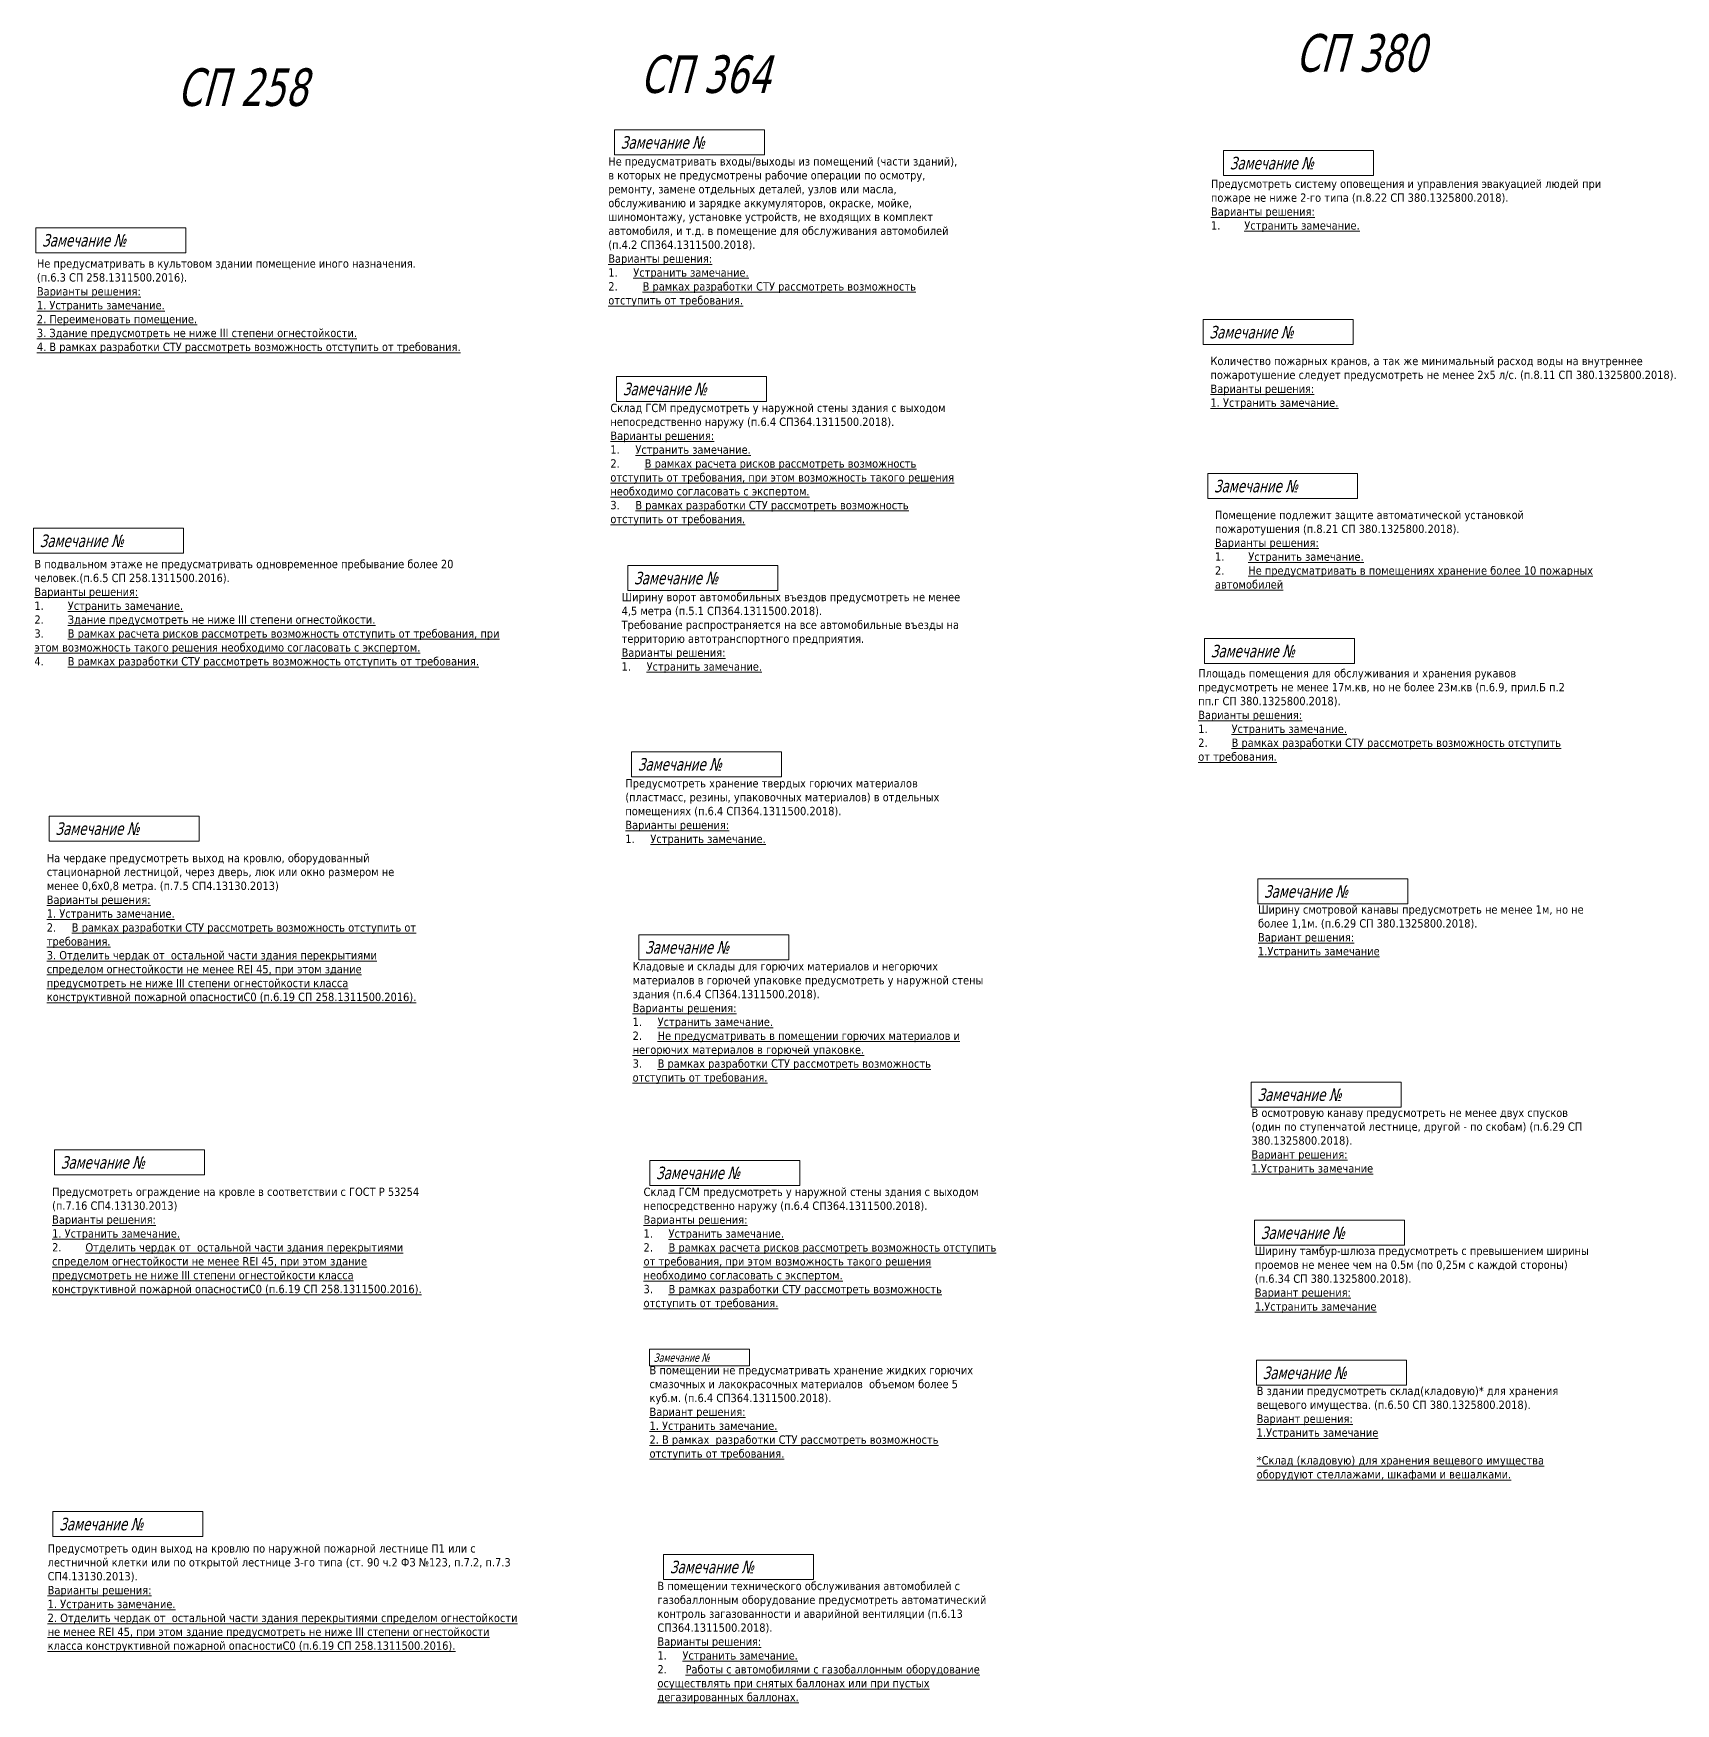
# Model space of a CAD drawing. Header units: millimetres. Extents: x -204396 to 1997851, y -2958255 to 237418.
# Drawn here: x 963841 to 1082083, y -216542 to -96266 of the extents above; entities that cross this region are included whole.
import ezdxf

# ---------------------------------------------------------------- set-up
doc = ezdxf.new("R2010")
doc.units = ezdxf.units.MM
doc.layers.add('экспертиза', color=1, linetype='Continuous', lineweight=0)
doc.styles.add('ЭКСПЕРТИЗА', font='tahoma.ttf')

msp = doc.modelspace()

# ---------------------------------------------------------------- texts
at = {"layer": 'экспертиза', "color": 2, "lineweight": 0, "style": 'ЭКСПЕРТИЗА', "oblique": 14.99998, "width": 0.8}
for s, p in [('СП 380', (1054717, -99015)), ('СП 364', (1007536, -100549)), ('СП 258', (974201, -101486))]:
    msp.add_text(s, height=2700, dxfattribs=at).set_placement(p)
at = {"layer": 'экспертиза', "lineweight": 0, "style": 'ЭКСПЕРТИЗА', "oblique": 14.99998, "width": 0.8}
for p in [(1006130, -104566), (1049982, -106057), (1048516, -118229), (1006281, -122320), (1048841, -129316), (1007088, -135939), (1048613, -141195), (1007358, -149352), (965425, -153983), (1052444, -158505), (1007883, -162533), (1051975, -173142), (965810, -178018), (1008669, -178776), (1052216, -183085), (1052346, -193172), (965701, -204065), (1009670, -207155)]:
    msp.add_text('Замечание №', height=900, dxfattribs=at).set_placement(p)
at = {"layer": 'экспертиза', "lineweight": 0, "ltscale": 100, "transparency": 33554687, "style": 'ЭКСПЕРТИЗА', "oblique": 14.99998, "width": 0.8}
for p in [(964467, -111615), (964291, -133256)]:
    msp.add_text('Замечание №', height=900, dxfattribs=at).set_placement(p)
at = {"layer": 'экспертиза', "style": 'ЭКСПЕРТИЗА', "oblique": 14.99998, "width": 0.8}
msp.add_text('Замечание №', height=600, dxfattribs=at).set_placement((1008503, -191929))
at = {"layer": 'экспертиза', "lineweight": 0, "ltscale": 100, "char_height": 600, "attachment_point": 1, "style": 'ЭКСПЕРТИЗА'}
for s, insert, width in [('\\pt1200;Не предусматривать входы/выходы из помещений (части зданий), в которых не предусмотрены рабочие операции по осмотру, ремонту, замене отдельных деталей, узлов или масла, обслуживанию и зарядке аккумуляторов, окраске, мойке, шиномонтажу, установке устройств, не входящих в комплект автомобиля, и т.д. в помещение для обслуживания автомобилей (п.4.2 СП364.1311500.2018).{\\L\\P\\C6;Варианты решения:\\P\\pt1800;\\l1.^I\\LУстранить замечание.\\P\\l2.^I\\~\\~ \\LВ рамках разработки СТУ рассмотреть возможность отступить от требования.}', (1005234, -105180), 25338.67), ('Предусмотреть систему оповещения и управления эвакуацией людей при пожаре не ниже 2-го типа (п.8.22 СП 380.1325800.2018).{\\C6;\\P\\LВарианты решения:\\P\\l1.^I\\LУстранить замечание.}', (1048628, -106792), 28267.99), ('\\pt1200;Склад ГСМ предусмотреть у наружной стены здания с выходом непосредственно наружу (п.6.4 СП364.1311500.2018).{\\L\\P\\C6;Варианты решения:\\P\\pt1800;\\l1.^I\\LУстранить замечание.\\P\\l2.^I\\~\\~ \\LВ рамках расчета рисков рассмотреть возможность отступить от требования, при этом возможность такого решения необходимо согласовать с экспертом.\\P\\l3.^I\\LВ рамках разработки СТУ рассмотреть возможность отступить от требования.}', (1005385, -122934), 25338.67), ('Помещение подлежит защите автоматической установкой пожаротушения (п.8.21 СП 380.1325800.2018).{\\C6;\\P\\LВарианты решения:\\P\\l1.^I\\LУстранить замечание.\\P\\l2.^I\\LНе предусматривать в помещениях хранение более 10 пожарных автомобилей }', (1048916, -130643), 28267.99), ('\\pt1200;Ширину ворот автомобильных въездов предусмотреть не менее 4,5 метра (п.5.1 СП364.1311500.2018).\\PТребование распространяется на все автомобильные въезды на территорию автотранспортного предприятия.{\\L\\C6;\\PВарианты решения:\\P\\pt1800;\\l1.^I\\LУстранить замечание.}', (1006192, -136553), 25338.67), ('\\pt1200;Предусмотреть хранение твердых горючих материалов (пластмасс, резины, упаковочных материалов) в отдельных помещениях (п.6.4 СП364.1311500.2018).\\P{\\L\\C6;Варианты решения:\\P\\pt1800;\\l1.^I\\LУстранить замечание.}', (1006462, -149966), 25338.67), ('Ширину смотровой канавы предусмотреть не менее 1м, но не более 1,1м. (п.6.29 СП 380.1325800.2018).\\P{\\L\\C6;Вариант решения:\\P1.Устранить замечание }', (1052017, -159056), 24425.55), ('\\pt1200;Кладовые и склады для горючих материалов и негорючих материалов в горючей упаковке предусмотреть у наружной стены здания (п.6.4 СП364.1311500.2018).{\\L\\P\\C6;Варианты решения:\\P\\pt1800;\\l1.^I\\LУстранить замечание.\\P\\l2.^I\\LНе предусматривать в помещении горючих материалов и негорючих материалов в горючей упаковке.\\P\\l3.^I\\LВ рамках разработки СТУ рассмотреть возможность отступить от требования.}', (1006987, -163147), 25338.67), ('В осмотровую канаву предусмотреть не менее двух спусков (один по ступенчатой лестнице, другой - по скобам) (п.6.29 СП 380.1325800.2018).\\P{\\L\\C6;Вариант решения:\\P1.Устранить замечание }', (1051548, -173693), 24425.55), ('\\pt1200;Склад ГСМ предусмотреть у наружной стены здания с выходом непосредственно наружу (п.6.4 СП364.1311500.2018).{\\L\\P\\C6;Варианты решения:\\P\\pt1800;\\l1.^I\\LУстранить замечание.\\P\\l2.^I\\LВ рамках расчета рисков рассмотреть возможность отступить от требования, при этом возможность такого решения необходимо согласовать с экспертом.\\P\\l3.^I\\LВ рамках разработки СТУ рассмотреть возможность отступить от требования.}', (1007773, -179390), 25338.67), ('Ширину тамбур-шлюза предусмотреть с превышением ширины проемов не менее чем на 0.5м (по 0,25м с каждой стороны) (п.6.34 СП 380.1325800.2018).\\P{\\L\\C6;Вариант решения:\\P1.Устранить замечание }', (1051789, -183636), 24425.55), ('В помещении не предусматривать хранение жидких горючих смазочных и лакокрасочных материалов  объемом более 5 куб.м. (п.6.4 СП364.1311500.2018).\\P{\\L\\C6;Вариант решения:\\P1. Устранить замечание.\\P2. В рамках  разработки СТУ рассмотреть возможность отступить от требования.}', (1008203, -192229), 24465.46), ('В здании предусмотреть склад(кладовую)* для хранения вещевого имущества. (п.6.50 СП 380.1325800.2018).\\P{\\L\\C6;Вариант решения:\\P1.Устранить замечание \\P\\P*Склад (кладовую) для хранения вещевого имущества оборудуют стеллажами, шкафами и вешалками.}', (1051920, -193723), 24425.55), ('\\pt1200;В помещении технического обслуживания автомобилей с газобаллонным оборудование предусмотреть автоматический контроль загазованности и аварийной вентиляции (п.6.13 СП364.1311500.2018).{\\L\\P\\C6;Варианты решения:\\P\\pt1800;\\l1.^I\\LУстранить замечание.\\P\\l2.^I\\L Работы с автомобилями с газобаллонным оборудование осуществлять при снятых баллонах или при пустых дегазированных баллонах. }', (1008774, -207770), 25338.67)]:
    msp.add_mtext(s, dxfattribs=dict(at, insert=insert, width=width))
at = {"layer": 'экспертиза', "lineweight": 0, "ltscale": 100, "transparency": 33554687, "char_height": 600, "attachment_point": 1, "style": 'ЭКСПЕРТИЗА'}
for s, insert, width in [('Не предусматривать в культовом здании помещение иного назначения.\\P(п.6.3 СП 258.1311500.2016).\\P{\\L\\C6;Варианты решения:\\P1. Устранить замечание.\\P2. Переименовать помещение.\\P3. Здание предусмотреть не ниже III степени огнестойкости.\\P4. \\H1x;В рамках разработки СТУ рассмотреть возможность отступить от требования. }', (964091, -112536), 34068.54), ('Количество пожарных кранов, а так же минимальный расход воды на внутреннее пожаротушение следует предусмотреть не менее 2x5 л/с. (п.8.11 СП 380.1325800.2018).{\\C6;\\P\\LВарианты решения:\\P1. Устранить замечание.}', (1048592, -119556), 35300.38), ('В подвальном этаже не предусматривать одновременное пребывание более 20 человек.(п.6.5 СП 258.1311500.2016).\\P{\\L\\C6;Варианты решения:\\P\\l1.^I\\LУстранить замечание.\\P\\l2.^I\\LЗдание предусмотреть не ниже III степени огнестойкости.\\P\\l3.^I\\LВ рамках расчета рисков рассмотреть возможность отступить от требования, при этом возможность такого решения необходимо согласовать с экспертом.\\l\\P4.^I\\LВ рамках разработки СТУ рассмотреть возможность отступить от требования. }', (963914, -134177), 34068.54), ('Площадь помещения для обслуживания и хранения рукавов предусмотреть не менее 17м.кв, но не более 23м.кв (п.6.9, прил.Б п.2 пп.г СП 380.1325800.2018).\\P{\\L\\C6;Варианты решения:\\P\\l1.^I\\LУстранить замечание.\\P\\H1x;\\l2.^I\\LВ рамках разработки СТУ рассмотреть возможность отступить от требования. }', (1047712, -142044), 26836.95)]:
    msp.add_mtext(s, dxfattribs=dict(at, insert=insert, width=width))
at = {"layer": 'экспертиза', "lineweight": 0, "transparency": 33554687, "char_height": 600, "width": 27214.38, "attachment_point": 1, "style": 'ЭКСПЕРТИЗА'}
for s, insert in [('На чердаке предусмотреть выход на кровлю, оборудованный стационарной лестницой, через дверь, люк или окно размером не менее 0,6x0,8 метра. (п.7.5 СП4.13130.2013)\\P{\\L\\C6;Варианты решения: \\P1. Устранить замечание.\\P\\pt1800;\\l2.^I\\LВ рамках разработки СТУ рассмотреть возможность отступить от требования. \\P\\ptz;3. Отделить чердак от  остальной части здания перекрытиями спределом огнестойкости не менее REI 45, при этом здание предусмотреть не ниже III степени огнестойкости класса конструктивной пожарной опасностиС0 (п.6.19 СП 258.1311500.2016).}', (964803, -155348)), ('Предусмотреть ограждение на кровле в соответствии с ГОСТ Р 53254 (п.7.16 СП4.13130.2013){\\P\\L\\C6;Варианты решения: \\P1. Устранить замечание.\\P\\l2.^I\\LОтделить чердак от  остальной части здания перекрытиями спределом огнестойкости не менее REI 45, при этом здание предусмотреть не ниже III степени огнестойкости класса конструктивной пожарной опасностиС0 (п.6.19 СП 258.1311500.2016).}', (965188, -179383))]:
    msp.add_mtext(s, dxfattribs=dict(at, insert=insert))
at = {"layer": 'экспертиза', "color": 3, "lineweight": 0, "ltscale": 100, "insert": (964867, -205066), "char_height": 600, "width": 33739.3, "attachment_point": 1, "style": 'ЭКСПЕРТИЗА'}
msp.add_mtext('\\C256;Предусмотреть один выход на кровлю по наружной пожарной лестнице П1 или с лестничной клетки или по открытой лестнице 3-го типа (ст. 90 ч.2 ФЗ №123, п.7.2, п.7.3 СП4.13130.2013).\\P\\L\\C6;Варианты решения:\\P1. Устранить замечание.\\P2. Отделить чердак от  остальной части здания перекрытиями спределом огнестойкости не менее REI 45, при этом здание предусмотреть не ниже III степени огнестойкости класса конструктивной пожарной опасностиС0 (п.6.19 СП 258.1311500.2016).', dxfattribs=at)

# ---------------------------------------------------------------- linework, layer by layer
at = {"layer": 'экспертиза', "lineweight": 0}
for points in [[(1005680, -103216), (1016480, -103216), (1016480, -105016), (1005680, -105016), (1005680, -103216)], [(1049532, -104707), (1060332, -104707), (1060332, -106507), (1049532, -106507), (1049532, -104707)], [(1048066, -116879), (1058866, -116879), (1058866, -118679), (1048066, -118679), (1048066, -116879)], [(1005831, -120970), (1016631, -120970), (1016631, -122770), (1005831, -122770), (1005831, -120970)], [(1048391, -127966), (1059191, -127966), (1059191, -129766), (1048391, -129766), (1048391, -127966)], [(1006638, -134589), (1017438, -134589), (1017438, -136389), (1006638, -136389), (1006638, -134589)], [(1048163, -139845), (1058963, -139845), (1058963, -141645), (1048163, -141645), (1048163, -139845)], [(1006908, -148002), (1017708, -148002), (1017708, -149802), (1006908, -149802), (1006908, -148002)], [(964975, -152633), (975775, -152633), (975775, -154433), (964975, -154433), (964975, -152633)], [(1051994, -157155), (1062794, -157155), (1062794, -158955), (1051994, -158955), (1051994, -157155)], [(1007433, -161183), (1018233, -161183), (1018233, -162983), (1007433, -162983), (1007433, -161183)], [(1051525, -171792), (1062325, -171792), (1062325, -173592), (1051525, -173592), (1051525, -171792)], [(965360, -176668), (976160, -176668), (976160, -178468), (965360, -178468), (965360, -176668)], [(1008219, -177426), (1019019, -177426), (1019019, -179226), (1008219, -179226), (1008219, -177426)], [(1051766, -181735), (1062566, -181735), (1062566, -183535), (1051766, -183535), (1051766, -181735)], [(1051896, -191822), (1062696, -191822), (1062696, -193622), (1051896, -193622), (1051896, -191822)], [(965251, -202715), (976051, -202715), (976051, -204515), (965251, -204515), (965251, -202715)], [(1009220, -205805), (1020020, -205805), (1020020, -207605), (1009220, -207605), (1009220, -205805)]]:
    msp.add_lwpolyline(points, dxfattribs=at)
at = {"layer": 'экспертиза', "lineweight": 0, "transparency": 33554687}
for points in [[(964017, -110265), (974817, -110265), (974817, -112065), (964017, -112065), (964017, -110265)], [(963841, -131906), (974641, -131906), (974641, -133706), (963841, -133706), (963841, -131906)]]:
    msp.add_lwpolyline(points, dxfattribs=at)
at = {"layer": 'экспертиза'}
msp.add_lwpolyline([(1008203, -191029), (1015403, -191029), (1015403, -192229), (1008203, -192229), (1008203, -191029)], dxfattribs=at)

msp.set_redraw_order([(e.dxf.handle, doc.entitydb.next_handle()) for e in msp.query("TEXT MTEXT ATTDEF DIMENSION ARC_DIMENSION")])  # texts and dimensions are drawn at this point

doc.saveas('drawing.dxf')
